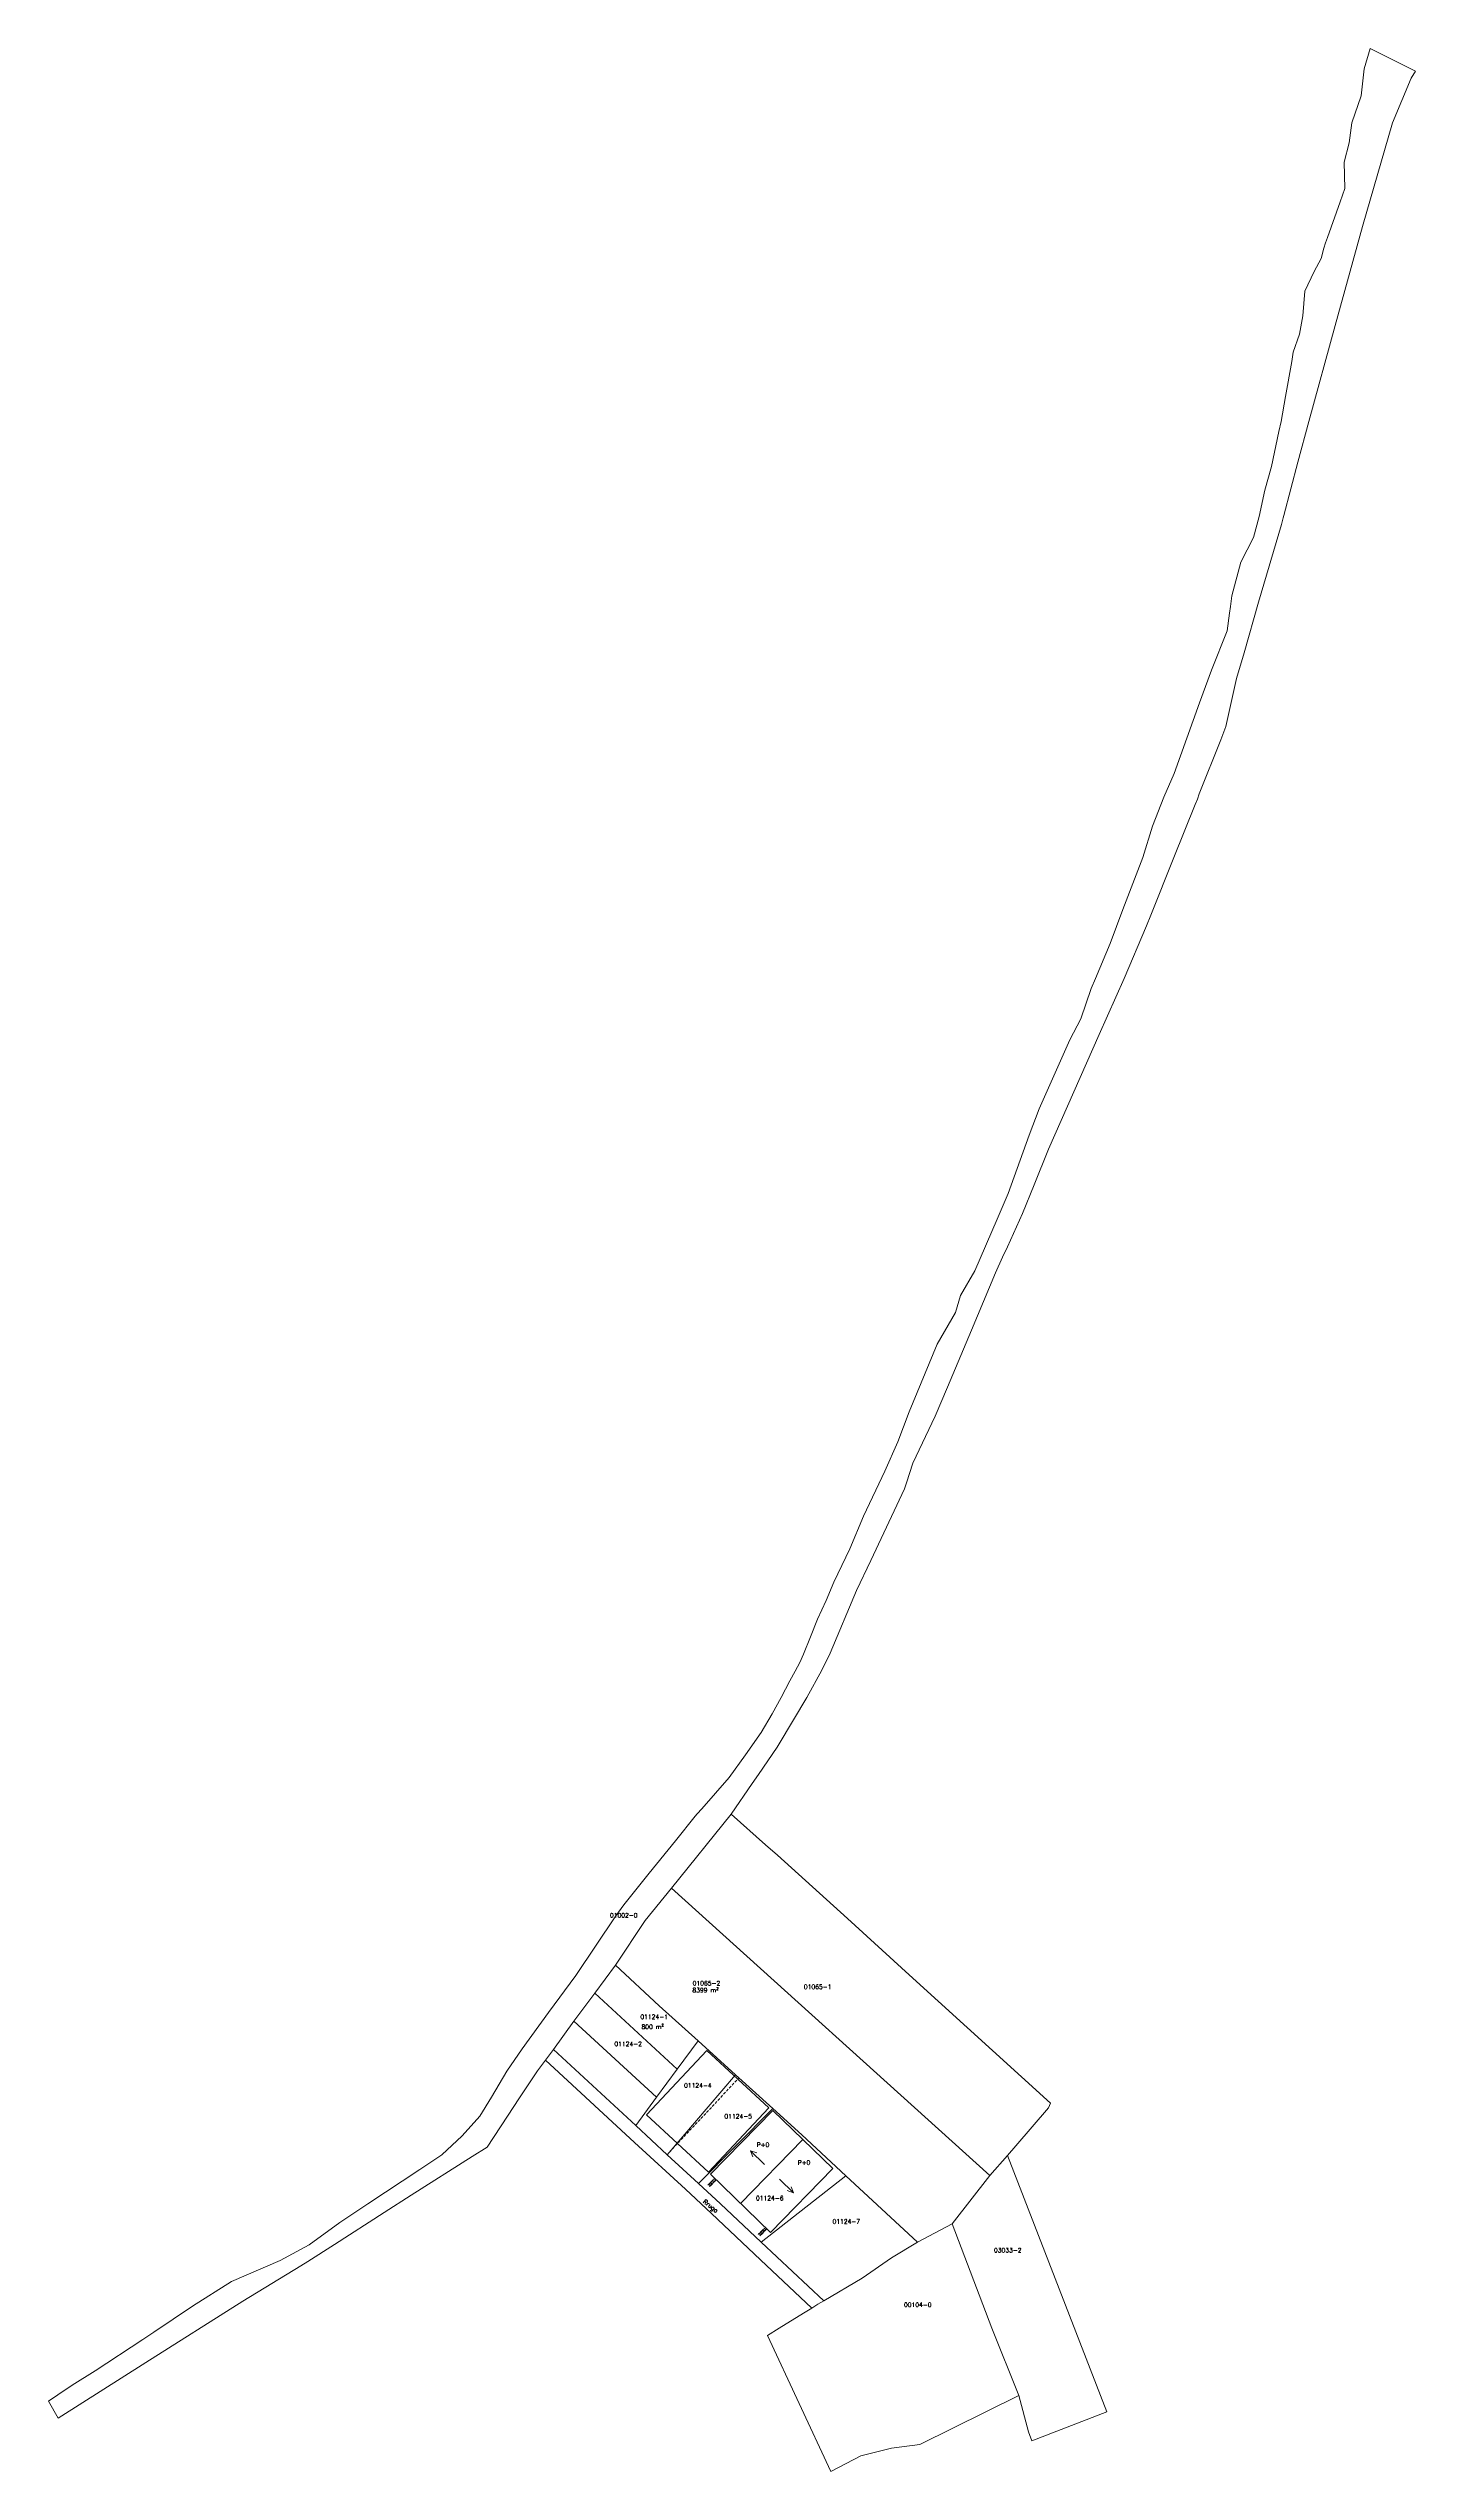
# Model space of a CAD drawing. Header units: metres. Extents: x 7514457 to 7515077, y 4693356 to 4694454.
import ezdxf

# ---------------------------------------------------------------- set-up
doc = ezdxf.new("R2010")
doc.units = ezdxf.units.M
doc.linetypes.add('DASHED2', pattern=[0.375, 0.25, -0.125])
for name, color, linetype, lineweight in [('Ndarjet', 1, 'Continuous', 0), ('Nr Parceles Baze', 7, 'Continuous', 0), ('Nr-Kojshi', 251, 'Continuous', 0), ('objekt', 34, 'Continuous', 0), ('Parc-Kojshi', 251, 'Continuous', 0), ('Parcela Baze', 7, 'Continuous', 0)]:
    doc.layers.add(name, color=color, linetype=linetype, lineweight=lineweight)
doc.styles.get("Standard").update_dxf_attribs({"font": 'simplex.shx'})

msp = doc.modelspace()

# ---------------------------------------------------------------- linework, layer by layer
at = {"layer": 'Ndarjet', "linetype": 'DASHED2', "ltscale": 5, "flags": 128}
msp.add_lwpolyline([(7514737.2, 4693499.7), (7514769.8, 4693534.5)], dxfattribs=at)
at = {"layer": 'objekt', "flags": 128}
for points in [[(7514783.3, 4693521), (7514755.2, 4693547), (7514727.9, 4693517.8), (7514756, 4693491.8)], [(7514784.1, 4693464.5), (7514756.9, 4693490.8), (7514785.2, 4693519.7), (7514812.4, 4693493.4)]]:
    msp.add_lwpolyline(points, close=True, dxfattribs=at)
for points in [[(7514770.5, 4693477.6), (7514798.8, 4693506.6)], [(7514775, 4693501.5), (7514781.4, 4693495.3)], [(7514775, 4693501.5), (7514777.9, 4693500.5)], [(7514775, 4693501.5), (7514776.1, 4693498.7)], [(7514794.6, 4693482.4), (7514788.2, 4693488.6)], [(7514794.6, 4693482.4), (7514793.5, 4693485.2)], [(7514794.6, 4693482.4), (7514791.7, 4693483.4)]]:
    msp.add_lwpolyline(points, dxfattribs=at)
at = {"layer": 'Parc-Kojshi', "flags": 128}
for points in [[(7515047.6, 4694420.7), (7515051.9, 4694432.9), (7515053.2, 4694445.2), (7515055.9, 4694454.4), (7515076.5, 4694444.2), (7515074.6, 4694441), (7515066.1, 4694420.7), (7515052.5, 4694373.7), (7515040.1, 4694328.8), (7515028.1, 4694285.3), (7515023.1, 4694266.9), (7515016.8, 4694242.7), (7515016.5, 4694241.7), (7515015.7, 4694238.7), (7515005.4, 4694203.4), (7514998.8, 4694180.5), (7514995.3, 4694168.8), (7514990.5, 4694147.1), (7514988.2, 4694141), (7514978.5, 4694116.5), (7514977.6, 4694114.1), (7514976.6, 4694111.8), (7514966.9, 4694087.7), (7514956.5, 4694061.5), (7514954.5, 4694056.8), (7514944.5, 4694032.8), (7514933.1, 4694007.5), (7514910.2, 4693955.5), (7514903.7, 4693939.4), (7514898.3, 4693926.3), (7514891.5, 4693911.2), (7514889.3, 4693906.5), (7514886.1, 4693899.4), (7514875.2, 4693873.5), (7514864.4, 4693847.6), (7514858.7, 4693834.5), (7514848.7, 4693813.1), (7514845.8, 4693804.3), (7514844.9, 4693801.5), (7514829.6, 4693769.1), (7514823.1, 4693755.4), (7514811.2, 4693727.1), (7514807.3, 4693719.3), (7514800.5, 4693706.9), (7514788, 4693686), (7514787.1, 4693684.5), (7514778.6, 4693672), (7514775.8, 4693667.9), (7514766.3, 4693654), (7514739.2, 4693620.5), (7514727.3, 4693605.9), (7514713.8, 4693585.6), (7514704.4, 4693572.9), (7514695, 4693560.2), (7514685.7, 4693547.4), (7514683.9, 4693545), (7514682.1, 4693542.6), (7514678.5, 4693537.7), (7514670.3, 4693525.4), (7514664.9, 4693517.2), (7514655.6, 4693503.1), (7514648.8, 4693498.9), (7514621.2, 4693481.3), (7514609, 4693473.5), (7514586.4, 4693459), (7514574.4, 4693451.3), (7514571.2, 4693449.3), (7514544.9, 4693433.3), (7514500.9, 4693405.5), (7514461.1, 4693380.3), (7514456.8, 4693388), (7514461, 4693390.9), (7514467.5, 4693395.2), (7514478, 4693401.7), (7514499.6, 4693415.9), (7514504.6, 4693419.2), (7514522, 4693431), (7514539.8, 4693442.2), (7514561.8, 4693451.8), (7514575, 4693458.8), (7514588.8, 4693469), (7514601.5, 4693477.4), (7514625.2, 4693493), (7514635.1, 4693499.6), (7514644.3, 4693508.2), (7514652.4, 4693517.1), (7514657.6, 4693525.7), (7514664.6, 4693537.5), (7514671.5, 4693547.7), (7514683.5, 4693564.2), (7514695.9, 4693580.9), (7514714, 4693608), (7514717.6, 4693612.9), (7514729.1, 4693627.3), (7514741, 4693641.9), (7514749.9, 4693653.1), (7514750.9, 4693654.2), (7514752.9, 4693656.5), (7514765.3, 4693670.7), (7514772.8, 4693680.9), (7514779.8, 4693691.1), (7514784.9, 4693699.5), (7514788.9, 4693707), (7514792.9, 4693714.5), (7514795.3, 4693718.9), (7514797.4, 4693722.8), (7514799, 4693726.6), (7514802.2, 4693734.5), (7514805.4, 4693742.4), (7514809.4, 4693750.9), (7514812.8, 4693759.2), (7514820.1, 4693774.4), (7514826.3, 4693789.1), (7514836, 4693809.6), (7514841.8, 4693822.9), (7514847, 4693836.4), (7514859.6, 4693867.1), (7514868, 4693881.4), (7514870.3, 4693889.1), (7514876.8, 4693900.4), (7514886.8, 4693923.8), (7514891.8, 4693935.4), (7514901.3, 4693961.8), (7514905.9, 4693973.8), (7514919.8, 4694005), (7514924.8, 4694014.6), (7514929.5, 4694028.3), (7514931.4, 4694032.9), (7514938.1, 4694048.7), (7514943.8, 4694064.1), (7514952.9, 4694087.7), (7514957.3, 4694101.9), (7514962.4, 4694115), (7514967.1, 4694125.8), (7514978.6, 4694157.8), (7514984, 4694172.7), (7514991.1, 4694190.5), (7514992.2, 4694198.4), (7514992.6, 4694201.5), (7514993.3, 4694206.3), (7514997.3, 4694221.6), (7515003.1, 4694232.7), (7515005.6, 4694242.3), (7515008.2, 4694254.2), (7515011.2, 4694264.9), (7515014.6, 4694280.8), (7515015.6, 4694285.4), (7515017.6, 4694296.7), (7515020.4, 4694312.6), (7515021.1, 4694316.7), (7515023.9, 4694324.9), (7515025.4, 4694333.3), (7515026.4, 4694344.5), (7515030.6, 4694353.4), (7515033.7, 4694359.3), (7515035, 4694363.9), (7515035.7, 4694366.3), (7515036.6, 4694368.7), (7515042.4, 4694384.9), (7515044.4, 4694391), (7515044.2, 4694402.9), (7515046.4, 4694411.7), (7515047.6, 4694420.7)], [(7514846.9, 4693581.2), (7514911, 4693523), (7514910.2, 4693520.9), (7514895.3, 4693503.7), (7514891.6, 4693499.4), (7514883.6, 4693490.2), (7514739.2, 4693620.5), (7514766.3, 4693654), (7514781.9, 4693640.2), (7514787.3, 4693635.4), (7514819, 4693606.7), (7514846.9, 4693581.2)], [(7514732.4, 4693525.7), (7514695, 4693560.2), (7514704.4, 4693572.9), (7514741.8, 4693538.4), (7514732.4, 4693525.7)], [(7514722.4, 4693505.2), (7514682.1, 4693542.6)], [(7514723, 4693512.9), (7514685.7, 4693547.4)], [(7514785.2, 4693520.6), (7514751.5, 4693486.6), (7514737.2, 4693499.7), (7514768.3, 4693535.9), (7514785.2, 4693520.6)], [(7514818.3, 4693490.1), (7514779.9, 4693460), (7514761.4, 4693477.4), (7514751.5, 4693486.6), (7514785.2, 4693520.6), (7514798.3, 4693508.7), (7514818.3, 4693490.1)], [(7514745.5, 4693484), (7514722.4, 4693505.2)], [(7514901.1, 4693374), (7514896.7, 4693390.5), (7514884.5, 4693421.1), (7514866.4, 4693468.4), (7514883.6, 4693490.2), (7514891.6, 4693499.4), (7514936.6, 4693383.2), (7514902.6, 4693370), (7514901.1, 4693374)], [(7514808.3, 4693433.5), (7514779.9, 4693460), (7514818.3, 4693490.1), (7514850.7, 4693460), (7514838.9, 4693452.9), (7514825.7, 4693443.7), (7514808.3, 4693433.5)], [(7514757.3, 4693473), (7514745.5, 4693484)], [(7514779.6, 4693452.1), (7514757.3, 4693473)], [(7514896.7, 4693390.5), (7514851.8, 4693368.4), (7514839, 4693366.7), (7514825.1, 4693363.2), (7514811.5, 4693356.1), (7514782.7, 4693417.8), (7514788.1, 4693421.1), (7514799, 4693427.8), (7514802.9, 4693430.2), (7514805.6, 4693431.9), (7514808.3, 4693433.5), (7514825.7, 4693443.7), (7514838.9, 4693452.9), (7514850.7, 4693460), (7514866.4, 4693468.4), (7514884.5, 4693421.1), (7514896.7, 4693390.5)], [(7514802.9, 4693430.2), (7514779.6, 4693452.1)]]:
    msp.add_lwpolyline(points, dxfattribs=at)
at = {"layer": 'Parcela Baze', "flags": 128}
for points in [[(7514739.2, 4693620.5), (7514883.6, 4693490.2), (7514866.4, 4693468.4), (7514850.7, 4693460), (7514818.3, 4693490.1), (7514798.3, 4693508.7), (7514785.2, 4693520.6), (7514768.3, 4693535.9), (7514751.3, 4693551.3), (7514733.7, 4693567.2), (7514713.8, 4693585.6), (7514727.3, 4693605.9), (7514739.2, 4693620.5)], [(7514741.8, 4693538.4), (7514704.4, 4693572.9), (7514713.8, 4693585.6), (7514733.7, 4693567.2), (7514751.3, 4693551.3), (7514741.8, 4693538.4)], [(7514768.3, 4693535.9), (7514737.2, 4693499.7), (7514723, 4693512.9), (7514732.4, 4693525.7), (7514741.8, 4693538.4), (7514751.3, 4693551.3), (7514768.3, 4693535.9)]]:
    msp.add_lwpolyline(points, dxfattribs=at)

# ---------------------------------------------------------------- texts
at = {"layer": 'Nr Parceles Baze'}
for s, p in [('8399 m²', (7514748.7, 4693573.3)), ('01065-2', (7514748.8, 4693576.4)), ('01124-1', (7514725.1, 4693561.2)), ('800 m²', (7514725.6, 4693556.7)), ('01124-4', (7514744.9, 4693530.1))]:
    msp.add_text(s, height=2, dxfattribs=at).set_placement(p)
at = {"layer": 'Nr-Kojshi'}
for s, p in [('01002-0', (7514711.3, 4693607.2)), ('01065-1', (7514799.2, 4693574.8)), ('01124-2', (7514713.3, 4693548.9)), ('01124-5', (7514763.2, 4693516.1)), ('P+0', (7514777.8, 4693503.2)), ('P+0', (7514796.4, 4693495.1)), ('01124-6', (7514777.5, 4693479)), ('01124-7', (7514812.2, 4693468.4)), ('03033-2', (7514885.4, 4693455.4)), ('00104-0', (7514844.6, 4693430.7))]:
    msp.add_text(s, height=2, dxfattribs=at).set_placement(p)
msp.add_text('Rruga', height=2, rotation=321.2826, dxfattribs=at).set_placement((7514753.3, 4693478.1))
at = {"layer": 'Nr-Kojshi', "char_height": 0.5, "width": 7.532}
for insert, attachment_point, rotation in [((7514756.6, 4693485.2), 7, 45.2928), ((7514778.5, 4693463.8), 1, 45.9959)]:
    msp.add_mtext('Kontenieri i \\Pmbeturinave', dxfattribs=dict(at, insert=insert, attachment_point=attachment_point, rotation=rotation))

doc.saveas('drawing.dxf')
